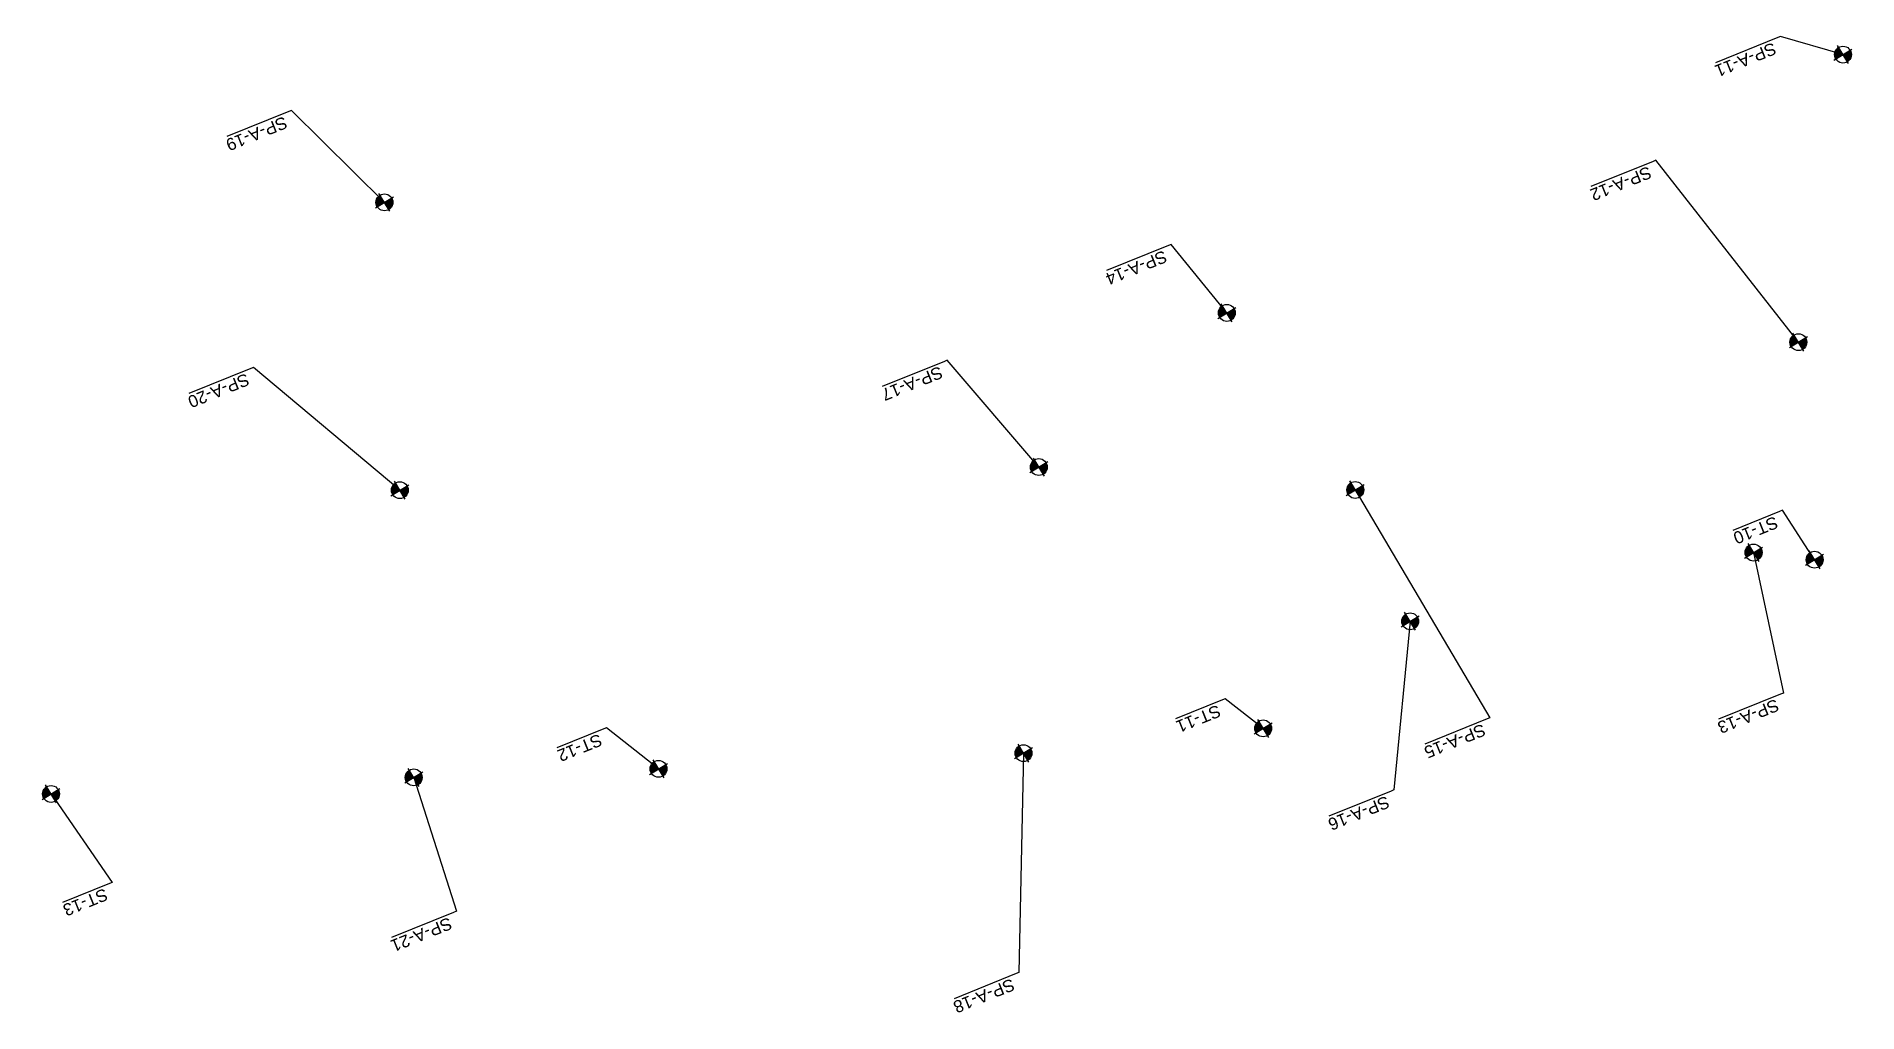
# Model space of a CAD drawing. Header units: millimetres. Extents: x 677716 to 680401, y 7829015 to 7830325.
# Drawn here: x 678897 to 679496, y 7829185 to 7829506 of the extents above; entities that cross this region are included whole.
import ezdxf
from ezdxf import colors
from ezdxf.entities.mleader import LeaderData, LeaderLine
from ezdxf.math import Vec2, Vec3

# ---------------------------------------------------------------- set-up
doc = ezdxf.new("R2010")
doc.units = ezdxf.units.MM
doc.layers.add('G-SONDAGEM-TRADO', color=130, linetype='Continuous')
doc.layers.add('G-SONDAGENS-ATERRO', color=96, linetype='Continuous')
doc.styles.get("Standard").update_dxf_attribs({"font": 'arial.ttf'})

# ---------------------------------------------------------------- blocks, each defined once
blk = doc.blocks.new('A$C7828b402')
at = {"layer": 'G-SONDAGEM-TRADO'}
h = blk.add_hatch(color=256, dxfattribs=at)
h.paths.add_polyline_path([(-10.9, 2.1, -0.414214), (2.1, 10.9), (0, 0)])
h.paths.add_polyline_path([(-2.1, -10.9), (0, 0), (10.9, -2.1, -0.414214)])
for p, q in [((13.6, -2.7), (-13.6, 2.7)), ((2.7, 13.6), (-2.7, -13.6))]:
    blk.add_line(p, q, dxfattribs=at)
blk.add_circle((0, 0), 11.1, dxfattribs=at)
blk = doc.blocks.new('_None')
blk = doc.blocks.new('A$C8f187f32')
at = {"layer": 'G-SONDAGENS-ATERRO'}
h = blk.add_hatch(color=256, dxfattribs=at)
h.paths.add_polyline_path([(-10.9, 2.1, -0.414214), (2.1, 10.9), (0, 0)])
h.paths.add_polyline_path([(-2.1, -10.9), (0, 0), (10.9, -2.1, -0.414214)])
for p, q in [((13.6, -2.7), (-13.6, 2.7)), ((2.7, 13.6), (-2.7, -13.6))]:
    blk.add_line(p, q, dxfattribs=at)
blk.add_circle((0, 0), 11.1, dxfattribs=at)

msp = doc.modelspace()

# ---------------------------------------------------------------- block references
at = {"layer": 'G-SONDAGEM-TRADO', "linetype": 'Continuous', "xscale": 0.25, "yscale": 0.25, "zscale": 0.25, "rotation": 222.6704106074319}
for p in [(679482.23, 7829334.14), (679300.79, 7829278.67), (679101.84, 7829265.35), (678901.93, 7829257.09)]:
    msp.add_blockref('A$C7828b402', p, dxfattribs=at)
at = {"layer": 'G-SONDAGENS-ATERRO', "xscale": 0.25, "yscale": 0.25, "zscale": 0.25, "rotation": 222.6704106040137}
for p in [(679491.56, 7829500.24), (679011.64, 7829451.67), (679288.81, 7829415.3), (679476.89, 7829405.69), (679226.97, 7829364.61), (679016.71, 7829357), (679331.09, 7829357.07), (679462.15, 7829336.48), (679349.14, 7829313.88), (679221.92, 7829270.52), (679021.28, 7829262.55)]:
    msp.add_blockref('A$C8f187f32', p, dxfattribs=at)

# ---------------------------------------------------------------- leaders
at = {"layer": 'G-SONDAGEM-TRADO', "linetype": 'Continuous'}
ml = msp.add_multileader_mtext('Standard', dxfattribs=at)
ml.set_content('ST-10', color=256)
ml.set_leader_properties()
ml.set_arrow_properties(name='NONE')
ml.build(insert=Vec2(0, 0))
ml.multileader.update_dxf_attribs({"text_left_attachment_type": 6, "dogleg_length": 0.966})
ctx = ml.context
ctx.base_point, ctx.plane_origin, ctx.plane_x_axis, ctx.plane_y_axis = Vec3(679470.72, 7829350.02), Vec3(679482.23, 7829334.14), Vec3(-0.927184, -0.374607), Vec3(0.374607, -0.927184)
ctx.left_attachment = 6
notes = []
notes.append((ctx, [(0, (1, 1, 0), (679471.61, 7829350.38), (-0.927184, -0.374607), 0.966, [(0, [(679482.23, 7829334.14)], 0, [])])]))
ctx.mtext.insert, ctx.mtext.text_direction, ctx.mtext.rotation, ctx.mtext.line_spacing_factor, ctx.mtext.flow_direction = Vec3(679470.66, 7829344.82), Vec3(-0.927184, -0.374607), 3.525565, 0.3, 5
ml = msp.add_multileader_mtext('Standard', dxfattribs=at)
ml.set_content('ST-11', color=256)
ml.set_leader_properties()
ml.set_arrow_properties(name='NONE')
ml.build(insert=Vec2(0, 0))
ml.multileader.update_dxf_attribs({"text_left_attachment_type": 6, "dogleg_length": 0.966})
ctx = ml.context
ctx.base_point, ctx.plane_origin, ctx.plane_x_axis, ctx.plane_y_axis = Vec3(679287.36, 7829288.03), Vec3(679300.79, 7829278.67), Vec3(-0.927184, -0.374607), Vec3(0.374607, -0.927184)
ctx.left_attachment = 6
notes.append((ctx, [(0, (1, 1, 0), (679288.26, 7829288.39), (-0.927184, -0.374607), 0.966, [(0, [(679300.79, 7829278.67)], 0, [])])]))
ctx.mtext.insert, ctx.mtext.text_direction, ctx.mtext.rotation, ctx.mtext.line_spacing_factor, ctx.mtext.flow_direction = Vec3(679287.31, 7829282.83), Vec3(-0.927184, -0.374607), 3.525565, 0.3, 5
ml = msp.add_multileader_mtext('Standard', dxfattribs=at)
ml.set_content('ST-12', color=256)
ml.set_leader_properties()
ml.set_arrow_properties(name='NONE')
ml.build(insert=Vec2(0, 0))
ml.multileader.update_dxf_attribs({"text_left_attachment_type": 6, "dogleg_length": 0.966})
ctx = ml.context
ctx.base_point, ctx.plane_origin, ctx.plane_x_axis, ctx.plane_y_axis = Vec3(679083.8, 7829278.48), Vec3(679101.84, 7829265.35), Vec3(-0.927184, -0.374607), Vec3(0.374607, -0.927184)
ctx.left_attachment = 6
notes.append((ctx, [(0, (1, 1, 0), (679084.7, 7829278.84), (-0.927184, -0.374607), 0.966, [(0, [(679101.84, 7829265.35)], 0, [])])]))
ctx.mtext.insert, ctx.mtext.text_direction, ctx.mtext.rotation, ctx.mtext.line_spacing_factor, ctx.mtext.flow_direction = Vec3(679083.75, 7829273.28), Vec3(-0.927184, -0.374607), 3.525565, 0.3, 5
ml = msp.add_multileader_mtext('Standard', dxfattribs=at)
ml.set_content('ST-13', color=256)
ml.set_leader_properties()
ml.set_arrow_properties(name='NONE')
ml.build(insert=Vec2(0, 0))
ml.multileader.update_dxf_attribs({"text_left_attachment_type": 6, "dogleg_length": 0.966})
ctx = ml.context
ctx.base_point, ctx.plane_origin, ctx.plane_x_axis, ctx.plane_y_axis = Vec3(678921.13, 7829227.66), Vec3(678901.93, 7829257.09), Vec3(-0.927184, -0.374607), Vec3(0.374607, -0.927184)
ctx.left_attachment = 6
notes.append((ctx, [(0, (1, 1, 0), (678922.03, 7829228.02), (-0.927184, -0.374607), 0.966, [(0, [(678901.93, 7829257.09)], 0, [])])]))
ctx.mtext.insert, ctx.mtext.text_direction, ctx.mtext.rotation, ctx.mtext.line_spacing_factor, ctx.mtext.flow_direction = Vec3(678921.08, 7829222.46), Vec3(-0.927184, -0.374607), 3.525565, 0.3, 5
at = {"layer": 'G-SONDAGENS-ATERRO', "linetype": 'Continuous'}
ml = msp.add_multileader_mtext('Standard', dxfattribs=at)
ml.set_content('SP-A-11', color=256)
ml.set_leader_properties()
ml.set_arrow_properties(name='NONE')
ml.build(insert=Vec2(0, 0))
ml.multileader.update_dxf_attribs({"text_left_attachment_type": 6, "dogleg_length": 0.966})
ctx = ml.context
ctx.base_point, ctx.plane_origin, ctx.plane_x_axis, ctx.plane_y_axis = Vec3(679470.12, 7829505.87), Vec3(679491.56, 7829500.24), Vec3(-0.927184, -0.374607), Vec3(0.374607, -0.927184)
ctx.left_attachment = 6
notes.append((ctx, [(0, (1, 1, 0), (679471.02, 7829506.23), (-0.927184, -0.374607), 0.966, [(0, [(679491.56, 7829500.24)], 0, [])])]))
ctx.mtext.insert, ctx.mtext.text_direction, ctx.mtext.rotation, ctx.mtext.line_spacing_factor, ctx.mtext.flow_direction = Vec3(679470.07, 7829500.67), Vec3(-0.927184, -0.374607), 3.525565, 0.3, 5
ml = msp.add_multileader_mtext('Standard', dxfattribs=at)
ml.set_content('SP-A-19', color=256)
ml.set_leader_properties()
ml.set_arrow_properties(name='NONE')
ml.build(insert=Vec2(0, 0))
ml.multileader.update_dxf_attribs({"text_left_attachment_type": 6, "dogleg_length": 0.966})
ctx = ml.context
ctx.base_point, ctx.plane_origin, ctx.plane_x_axis, ctx.plane_y_axis = Vec3(678980.2, 7829481.54), Vec3(679011.64, 7829451.67), Vec3(-0.927184, -0.374607), Vec3(0.374607, -0.927184)
ctx.left_attachment = 6
notes.append((ctx, [(0, (1, 1, 0), (678981.1, 7829481.91), (-0.927184, -0.374607), 0.966, [(0, [(679011.64, 7829451.67)], 0, [])])]))
ctx.mtext.insert, ctx.mtext.text_direction, ctx.mtext.rotation, ctx.mtext.line_spacing_factor, ctx.mtext.flow_direction = Vec3(678980.15, 7829476.34), Vec3(-0.927184, -0.374607), 3.525565, 0.3, 5
ml = msp.add_multileader_mtext('Standard', dxfattribs=at)
ml.set_content('SP-A-12', color=256)
ml.set_leader_properties()
ml.set_arrow_properties(name='NONE')
ml.build(insert=Vec2(0, 0))
ml.multileader.update_dxf_attribs({"text_left_attachment_type": 6, "dogleg_length": 0.966})
ctx = ml.context
ctx.base_point, ctx.plane_origin, ctx.plane_x_axis, ctx.plane_y_axis = Vec3(679429.09, 7829465.14), Vec3(679476.89, 7829405.69), Vec3(-0.927184, -0.374607), Vec3(0.374607, -0.927184)
ctx.left_attachment = 6
notes.append((ctx, [(0, (1, 1, 0), (679429.99, 7829465.5), (-0.927184, -0.374607), 0.966, [(0, [(679476.89, 7829405.69)], 0, [])])]))
ctx.mtext.insert, ctx.mtext.text_direction, ctx.mtext.rotation, ctx.mtext.line_spacing_factor, ctx.mtext.flow_direction = Vec3(679429.04, 7829459.94), Vec3(-0.927184, -0.374607), 3.525565, 0.3, 5
ml = msp.add_multileader_mtext('Standard', dxfattribs=at)
ml.set_content('SP-A-14', color=256)
ml.set_leader_properties()
ml.set_arrow_properties(name='NONE')
ml.build(insert=Vec2(0, 0))
ml.multileader.update_dxf_attribs({"text_left_attachment_type": 6, "dogleg_length": 0.966})
ctx = ml.context
ctx.base_point, ctx.plane_origin, ctx.plane_x_axis, ctx.plane_y_axis = Vec3(679269.66, 7829437.47), Vec3(679288.81, 7829415.3), Vec3(-0.927184, -0.374607), Vec3(0.374607, -0.927184)
ctx.left_attachment = 6
notes.append((ctx, [(0, (1, 1, 0), (679270.56, 7829437.84), (-0.927184, -0.374607), 0.966, [(0, [(679288.81, 7829415.3)], 0, [])])]))
ctx.mtext.insert, ctx.mtext.text_direction, ctx.mtext.rotation, ctx.mtext.line_spacing_factor, ctx.mtext.flow_direction = Vec3(679269.61, 7829432.27), Vec3(-0.927184, -0.374607), 3.525565, 0.3, 5
ml = msp.add_multileader_mtext('Standard', dxfattribs=at)
ml.set_content('SP-A-20', color=256)
ml.set_leader_properties()
ml.set_arrow_properties(name='NONE')
ml.build(insert=Vec2(0, 0))
ml.multileader.update_dxf_attribs({"text_left_attachment_type": 6, "dogleg_length": 0.966})
ctx = ml.context
ctx.base_point, ctx.plane_origin, ctx.plane_x_axis, ctx.plane_y_axis = Vec3(678967.71, 7829397.03), Vec3(679016.71, 7829357), Vec3(-0.927184, -0.374607), Vec3(0.374607, -0.927184)
ctx.left_attachment = 6
notes.append((ctx, [(0, (1, 1, 0), (678968.6, 7829397.39), (-0.927184, -0.374607), 0.966, [(0, [(679016.71, 7829357)], 0, [])])]))
ctx.mtext.insert, ctx.mtext.text_direction, ctx.mtext.rotation, ctx.mtext.line_spacing_factor, ctx.mtext.flow_direction = Vec3(678967.65, 7829391.83), Vec3(-0.927184, -0.374607), 3.525565, 0.3, 5
ml = msp.add_multileader_mtext('Standard', dxfattribs=at)
ml.set_content('SP-A-17', color=256)
ml.set_leader_properties()
ml.set_arrow_properties(name='NONE')
ml.build(insert=Vec2(0, 0))
ml.multileader.update_dxf_attribs({"text_left_attachment_type": 6, "dogleg_length": 0.966})
ctx = ml.context
ctx.base_point, ctx.plane_origin, ctx.plane_x_axis, ctx.plane_y_axis = Vec3(679195.88, 7829399.38), Vec3(679226.97, 7829364.61), Vec3(-0.927184, -0.374607), Vec3(0.374607, -0.927184)
ctx.left_attachment = 6
notes.append((ctx, [(0, (1, 1, 0), (679196.78, 7829399.74), (-0.927184, -0.374607), 0.966, [(0, [(679226.97, 7829364.61)], 0, [])])]))
ctx.mtext.insert, ctx.mtext.text_direction, ctx.mtext.rotation, ctx.mtext.line_spacing_factor, ctx.mtext.flow_direction = Vec3(679195.82, 7829394.18), Vec3(-0.927184, -0.374607), 3.525565, 0.3, 5
ml = msp.add_multileader_mtext('Standard', dxfattribs=at)
ml.set_content('SP-A-15', color=256)
ml.set_leader_properties()
ml.set_arrow_properties(name='NONE')
ml.build(insert=Vec2(0, 0))
ml.multileader.update_dxf_attribs({"text_left_attachment_type": 6, "dogleg_length": 0.966})
ctx = ml.context
ctx.base_point, ctx.plane_origin, ctx.plane_x_axis, ctx.plane_y_axis = Vec3(679374.48, 7829281.79), Vec3(679331.09, 7829357.07), Vec3(-0.927184, -0.374607), Vec3(0.374607, -0.927184)
ctx.left_attachment = 6
notes.append((ctx, [(0, (1, 1, 0), (679375.38, 7829282.15), (-0.927184, -0.374607), 0.966, [(0, [(679331.09, 7829357.07)], 0, [])])]))
ctx.mtext.insert, ctx.mtext.text_direction, ctx.mtext.rotation, ctx.mtext.line_spacing_factor, ctx.mtext.flow_direction = Vec3(679374.43, 7829276.59), Vec3(-0.927184, -0.374607), 3.525565, 0.3, 5
ml = msp.add_multileader_mtext('Standard', dxfattribs=at)
ml.set_content('SP-A-13', color=256)
ml.set_leader_properties()
ml.set_arrow_properties(name='NONE')
ml.build(insert=Vec2(0, 0))
ml.multileader.update_dxf_attribs({"text_left_attachment_type": 6, "dogleg_length": 0.966})
ctx = ml.context
ctx.base_point, ctx.plane_origin, ctx.plane_x_axis, ctx.plane_y_axis = Vec3(679471.04, 7829289.92), Vec3(679462.15, 7829336.48), Vec3(-0.927184, -0.374607), Vec3(0.374607, -0.927184)
ctx.left_attachment = 6
notes.append((ctx, [(0, (1, 1, 0), (679471.94, 7829290.29), (-0.927184, -0.374607), 0.966, [(0, [(679462.15, 7829336.48)], 0, [])])]))
ctx.mtext.insert, ctx.mtext.text_direction, ctx.mtext.rotation, ctx.mtext.line_spacing_factor, ctx.mtext.flow_direction = Vec3(679470.98, 7829284.73), Vec3(-0.927184, -0.374607), 3.525565, 0.3, 5
ml = msp.add_multileader_mtext('Standard', dxfattribs=at)
ml.set_content('SP-A-16', color=256)
ml.set_leader_properties()
ml.set_arrow_properties(name='NONE')
ml.build(insert=Vec2(0, 0))
ml.multileader.update_dxf_attribs({"text_left_attachment_type": 6, "dogleg_length": 0.966})
ctx = ml.context
ctx.base_point, ctx.plane_origin, ctx.plane_x_axis, ctx.plane_y_axis = Vec3(679342.88, 7829258.07), Vec3(679349.14, 7829313.88), Vec3(-0.927184, -0.374607), Vec3(0.374607, -0.927184)
ctx.left_attachment = 6
notes.append((ctx, [(0, (1, 1, 0), (679343.77, 7829258.43), (-0.927184, -0.374607), 0.966, [(0, [(679349.14, 7829313.88)], 0, [])])]))
ctx.mtext.insert, ctx.mtext.text_direction, ctx.mtext.rotation, ctx.mtext.line_spacing_factor, ctx.mtext.flow_direction = Vec3(679342.82, 7829252.87), Vec3(-0.927184, -0.374607), 3.525565, 0.3, 5
ml = msp.add_multileader_mtext('Standard', dxfattribs=at)
ml.set_content('SP-A-18', color=256)
ml.set_leader_properties()
ml.set_arrow_properties(name='NONE')
ml.build(insert=Vec2(0, 0))
ml.multileader.update_dxf_attribs({"text_left_attachment_type": 6, "dogleg_length": 0.966})
ctx = ml.context
ctx.base_point, ctx.plane_origin, ctx.plane_x_axis, ctx.plane_y_axis = Vec3(679219.53, 7829198), Vec3(679221.92, 7829270.52), Vec3(-0.927184, -0.374607), Vec3(0.374607, -0.927184)
ctx.left_attachment = 6
notes.append((ctx, [(0, (1, 1, 0), (679220.43, 7829198.36), (-0.927184, -0.374607), 0.966, [(0, [(679221.92, 7829270.52)], 0, [])])]))
ctx.mtext.insert, ctx.mtext.text_direction, ctx.mtext.rotation, ctx.mtext.line_spacing_factor, ctx.mtext.flow_direction = Vec3(679219.48, 7829192.8), Vec3(-0.927184, -0.374607), 3.525565, 0.3, 5
ml = msp.add_multileader_mtext('Standard', dxfattribs=at)
ml.set_content('SP-A-21', color=256)
ml.set_leader_properties()
ml.set_arrow_properties(name='NONE')
ml.build(insert=Vec2(0, 0))
ml.multileader.update_dxf_attribs({"text_left_attachment_type": 6, "dogleg_length": 0.966})
ctx = ml.context
ctx.base_point, ctx.plane_origin, ctx.plane_x_axis, ctx.plane_y_axis = Vec3(679034.42, 7829218.14), Vec3(679021.28, 7829262.55), Vec3(-0.927184, -0.374607), Vec3(0.374607, -0.927184)
ctx.left_attachment = 6
notes.append((ctx, [(0, (1, 1, 0), (679035.31, 7829218.5), (-0.927184, -0.374607), 0.966, [(0, [(679021.28, 7829262.55)], 0, [])])]))
ctx.mtext.insert, ctx.mtext.text_direction, ctx.mtext.rotation, ctx.mtext.line_spacing_factor, ctx.mtext.flow_direction = Vec3(679034.36, 7829212.94), Vec3(-0.927184, -0.374607), 3.525565, 0.3, 5
for ctx, leaders in notes:
    for number, flags, end, landing, length, lines in leaders:
        leader = LeaderData()
        leader.index, (leader.has_last_leader_line, leader.has_dogleg_vector, leader.attachment_direction) = number, flags
        leader.last_leader_point, leader.dogleg_vector, leader.dogleg_length = Vec3(end), Vec3(landing), length
        for number, points, colour, breaks in lines:
            line = LeaderLine()
            line.index, line.vertices, line.color, line.breaks = number, Vec3.list(points), colors.encode_raw_color(colour), breaks
            leader.lines.append(line)
        ctx.leaders.append(leader)

doc.saveas('drawing.dxf')
